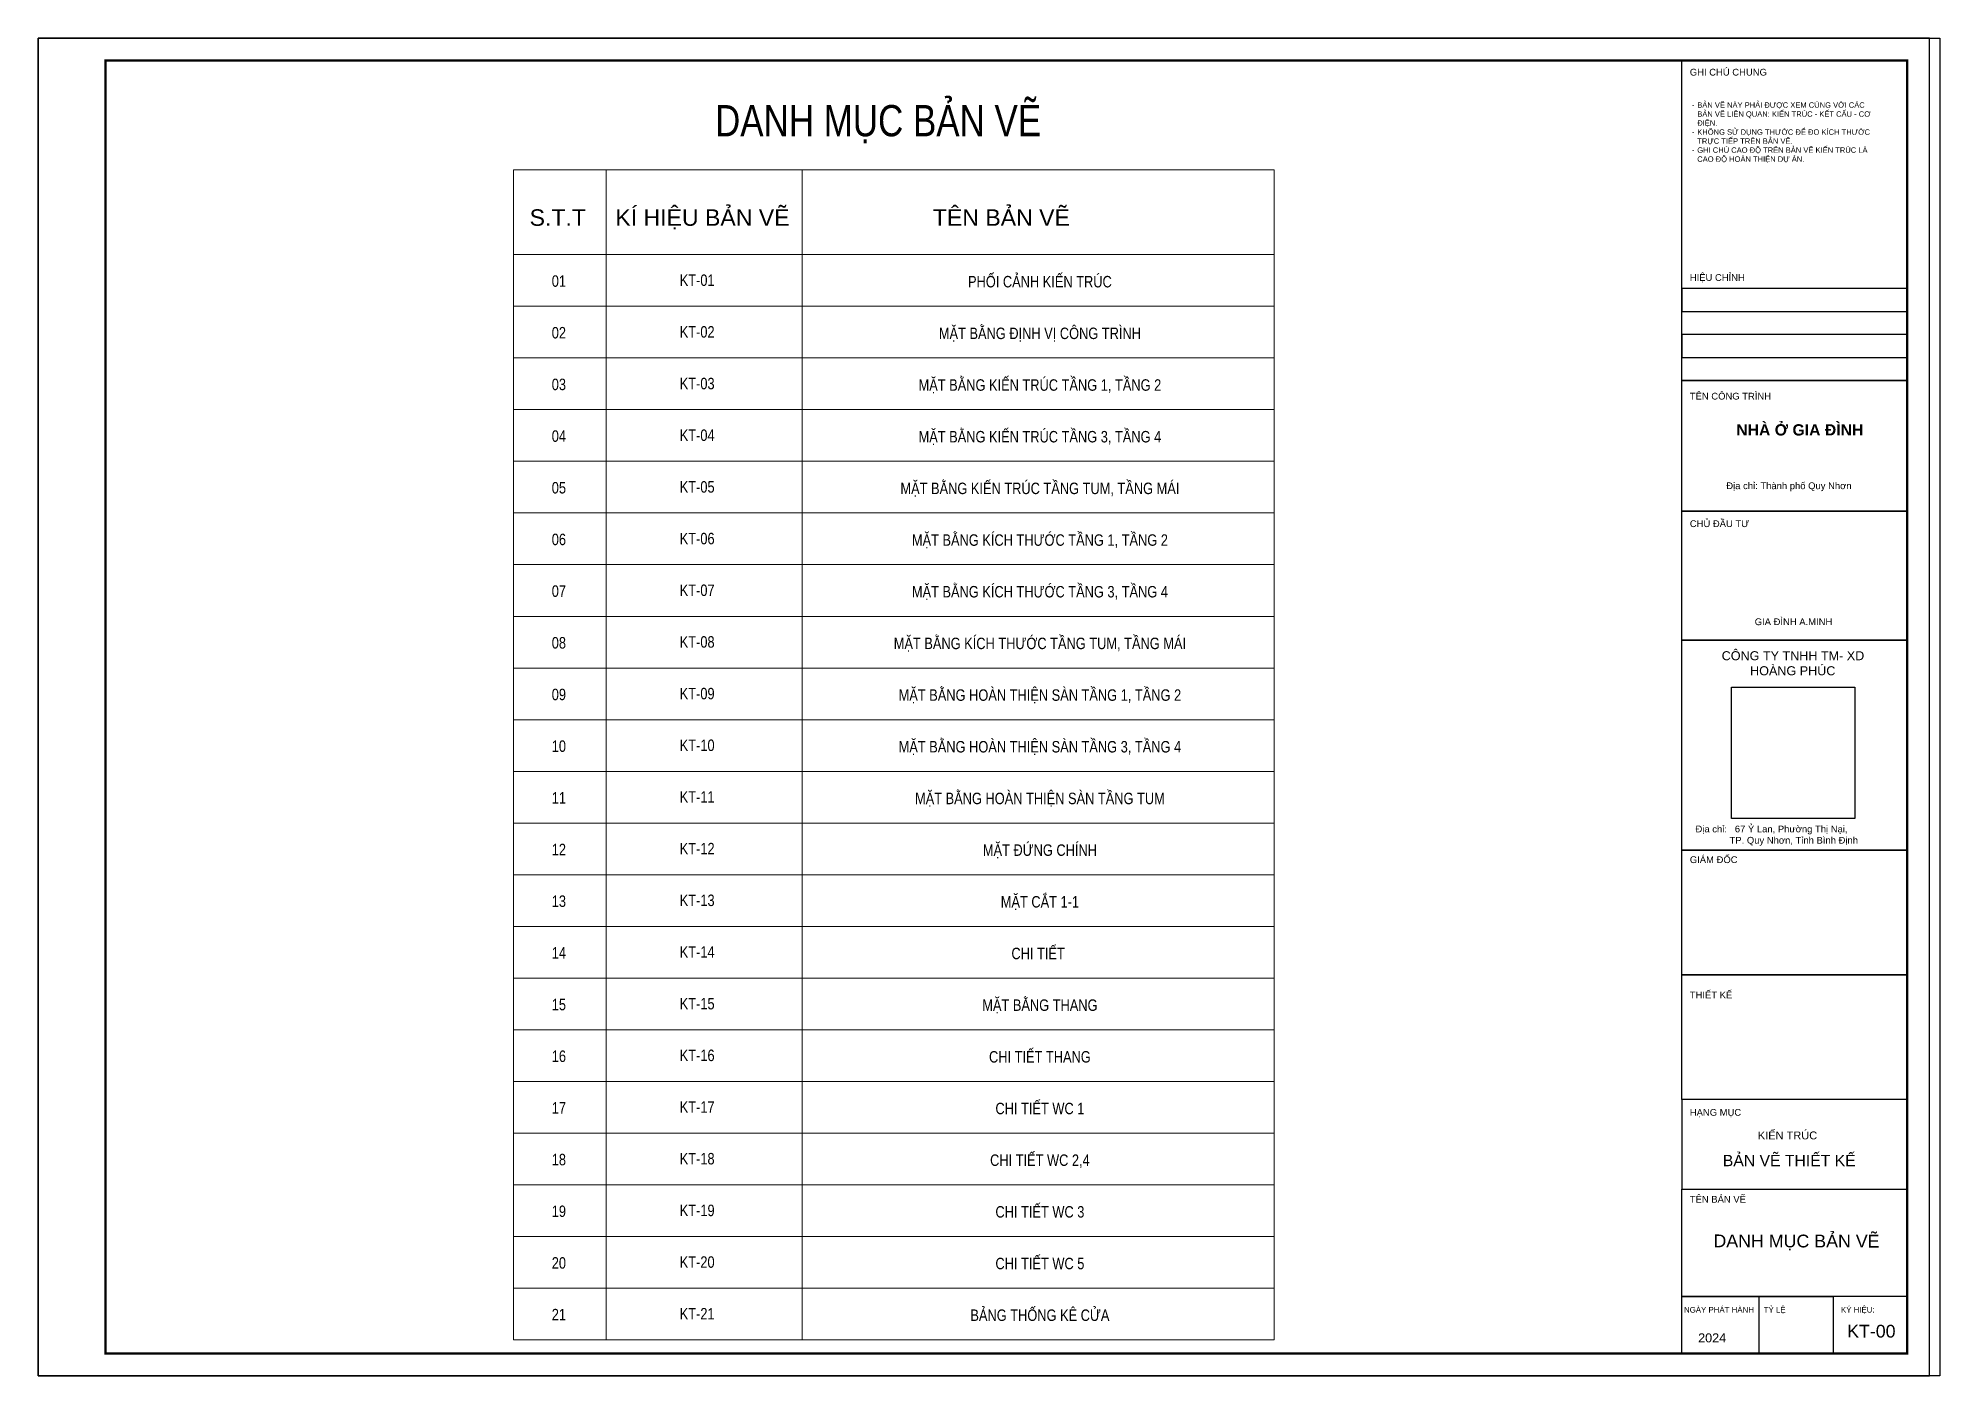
# Model space of a CAD drawing. Header units: inches. Extents: x 236662 to 497023, y -248575 to 81795.
# Drawn here: x 282445 to 322280, y 53779 to 81795 of the extents above; entities that cross this region are included whole.
import ezdxf
from ezdxf.enums import TextEntityAlignment as Align

# ---------------------------------------------------------------- set-up
doc = ezdxf.new("R2010")
doc.units = ezdxf.units.IN
doc.header["$LTSCALE"] = 10
doc.header["$MEASUREMENT"] = 0
doc.layers.add('01. HP_TEXT', color=9, linetype='Continuous')
for name, color, linetype, lineweight in [('02. HP_BE TONG', 1, 'Continuous', 35), ('06. HP_THAY 1', 134, 'Continuous', 15), ('8', 8, 'Continuous', 5), ('KM-02KHUNG TEN$0$19. K - B - Frametext - (K.ten van ban)', 7, 'Continuous', 13)]:
    doc.layers.add(name, color=color, linetype=linetype, lineweight=lineweight)
doc.layers.add('Tpl_Bound', color=1, linetype='Continuous', plot=False)
doc.styles.add('HELVE', font='VHELVEN.TTF')
doc.styles.add('KM-02KHUNG TEN$0$TAKCO_a', font='arial.ttf')
doc.styles.get("Standard").update_dxf_attribs({"font": 'arial.ttf'})
doc.styles.add('TA1', font='arial.ttf')
doc.styles.add('TEXT (none)', font='arial.ttf')
picture_1 = doc.add_image_def('image1.jpg', size_in_pixel=(1818, 1935))

msp = doc.modelspace()

# ---------------------------------------------------------------- texts
at = {"attachment_point": 1, "rotation": 359.89856}
for s, width, insert, char_height in [('DANH MỤC BẢN VẼ', 3592.226, (317535.6, 56741.1), 266.853), ('KT-00', 1044.004, (320335, 54851), 266.85)]:
    msp.add_mtext_dynamic_manual_height_columns(s, width=width, gutter_width=6.99, heights=[0], dxfattribs=dict(at, insert=insert, char_height=char_height))
at = {"layer": '01. HP_TEXT', "linetype": 'Continuous', "ltscale": 50, "style": 'HELVE'}
for s, p in [('S.T.T', (292740.8, 77863.6)), ('KÍ HIEÄU BAÛN VEÕ', (294536.4, 77863.6)), ('TEÂN BAÛN VEÕ', (301186.4, 77863.6))]:
    msp.add_text(s, height=345.6, dxfattribs=at).set_placement(p)
at = {"layer": 'KM-02KHUNG TEN$0$19. K - B - Frametext - (K.ten van ban)', "style": 'KM-02KHUNG TEN$0$TAKCO_a', "width": 0.8}
for s, height, p in [('DANH MỤC BẢN VẼ', 654.753, (300039.3, 80065.4)), ('PHỐI CẢNH KIẾN TRÚC', 240.076, (303428.7, 76693.7)), ('MẶT BẰNG ĐỊNH VỊ CÔNG TRÌNH', 240.076, (303428.7, 75611.5)), ('MẶT BẰNG KIẾN TRÚC TẦNG 1, TẦNG 2', 240.076, (303428.7, 74529.4)), ('MẶT BẰNG KIẾN TRÚC TẦNG 3, TẦNG 4', 240.076, (303428.7, 73447.2)), ('MẶT BẰNG KIẾN TRÚC TẦNG TUM, TẦNG MÁI', 240.076, (303428.7, 72365.1)), ('MẶT BẰNG KÍCH THƯỚC TẦNG 1, TẦNG 2', 240.076, (303428.7, 71282.9)), ('MẶT BẰNG KÍCH THƯỚC TẦNG 3, TẦNG 4', 240.076, (303428.7, 70200.8)), ('MẶT BẰNG KÍCH THƯỚC TẦNG TUM, TẦNG MÁI', 240.076, (303428.7, 69118.6)), ('MẶT BẰNG HOÀN THIỆN SÀN TẦNG 1, TẦNG 2', 240.076, (303428.7, 68036.5)), ('MẶT BẰNG HOÀN THIỆN SÀN TẦNG 3, TẦNG 4', 240.076, (303428.7, 66954.3)), ('MẶT BẰNG HOÀN THIỆN SÀN TẦNG TUM', 240.076, (303428.7, 65872.2)), ('MẶT ĐỨNG CHÍNH', 240.076, (303428.7, 64790)), ('MẶT CẮT 1-1', 240.076, (303428.7, 63707.9)), ('CHI TIẾT ', 240.08, (303428.7, 62625.7)), ('MẶT BẰNG THANG', 240.076, (303428.7, 61543.6)), ('CHI TIẾT THANG', 240.076, (303428.7, 60461.4)), ('CHI TIẾT WC 1', 240.076, (303428.7, 59379.3)), ('CHI TIẾT WC 2,4', 240.076, (303428.7, 58297.1)), ('CHI TIẾT WC 3', 240.076, (303428.7, 57215)), ('CHI TIẾT WC 5', 240.076, (303428.7, 56132.9)), ('BẢNG THỐNG KÊ CỬA', 240.076, (303428.7, 55050.7))]:
    msp.add_text(s, height=height, dxfattribs=at).set_placement(p, align=Align.MIDDLE_CENTER)
for s, p in [('01', (293204.3, 76586.5)), ('KT-01', (295884.5, 76604.6)), ('02', (293204.3, 75504.4)), ('KT-02', (295884.5, 75522.5)), ('03', (293204.3, 74422.2)), ('KT-03', (295884.5, 74440.4)), ('04', (293204.3, 73340.1)), ('KT-04', (295884.5, 73358.2)), ('05', (293204.3, 72257.9)), ('KT-05', (295884.5, 72276.1)), ('06', (293204.3, 71175.8)), ('KT-06', (295884.5, 71193.9)), ('07', (293204.3, 70093.6)), ('KT-07', (295884.5, 70111.8)), ('08', (293204.3, 69011.5)), ('KT-08', (295884.5, 69029.6)), ('09', (293204.3, 67929.3)), ('KT-09', (295884.5, 67947.5)), ('10', (293204.3, 66847.2)), ('KT-10', (295884.5, 66865.3)), ('11', (293204.3, 65765)), ('KT-11', (295884.5, 65783.2)), ('KT-12', (295884.5, 64701)), ('12', (293204.3, 64682.9)), ('13', (293204.3, 63600.7)), ('KT-13', (295884.5, 63618.9)), ('14', (293204.3, 62518.6)), ('KT-14', (295884.5, 62536.7)), ('15', (293204.3, 61436.4)), ('KT-15', (295884.5, 61454.6)), ('16', (293204.3, 60354.3)), ('KT-16', (295884.5, 60372.4)), ('17', (293204.3, 59272.1)), ('KT-17', (295884.5, 59290.3)), ('18', (293204.3, 58190)), ('KT-18', (295884.5, 58208.1)), ('KT-19', (295884.5, 57126)), ('19', (293204.3, 57107.8)), ('20', (293204.3, 56025.7)), ('KT-20', (295884.5, 56043.8)), ('21', (293204.3, 54943.5)), ('KT-21', (295884.5, 54961.7))]:
    msp.add_text(s, height=240.08, dxfattribs=at).set_placement(p)

# ---------------------------------------------------------------- blocks, each defined once
blk = doc.blocks.new('KHUNG TEN A-3')
at = {"layer": '01. HP_TEXT'}
for points in [[(365, 220.95), (365, 292), (415, 292), (415, 220.95)], [(365, 241.41), (365, 236.3), (415, 236.3), (415, 241.41)], [(365, 231.18), (365, 236.3), (415, 236.3), (415, 231.18)], [(365, 231.18), (365, 226.07), (415, 226.07), (415, 231.18)], [(365, 220.95), (365, 226.07), (415, 226.07), (415, 220.95)], [(365, 191.95), (365, 220.95), (415, 220.95), (415, 191.95)], [(365, 163.34), (365, 191.95), (415, 191.95), (415, 163.34)], [(365, 116.74), (365, 163.34), (415, 163.34), (415, 116.74)], [(365, 89.04), (365, 116.74), (415, 116.74), (415, 89.04)], [(365, 61.35), (365, 89.04), (415, 89.04), (415, 61.35)], [(365, 61.35), (365, 41.47), (415, 41.47), (415, 61.35)], [(365, 17.61), (365, 41.47), (415, 41.47), (415, 17.61)], [(365, 5), (365, 17.61), (398.56, 17.61), (398.56, 5)], [(398.56, 5), (382.12, 5), (382.12, 17.61), (398.56, 17.61)], [(398.56, 5), (415, 5), (415, 17.61), (398.56, 17.61)]]:
    blk.add_lwpolyline(points, close=True, dxfattribs=at)
at = {"layer": '02. HP_BE TONG', "color": 1, "const_width": 0.5}
blk.add_lwpolyline([(15, 5), (415, 5), (415, 292), (15, 292)], close=True, dxfattribs=at)
at = {"layer": '06. HP_THAY 1'}
blk.add_lwpolyline([(0, 297), (420, 297), (420, 0), (0, 0)], close=True, dxfattribs=at)
at = {"layer": 'Defpoints'}
blk.add_lwpolyline([(0, 0), (420, 0), (420, 297), (0, 297)], close=True, dxfattribs=at)
at = {"layer": '01. HP_TEXT', "color": 7, "style": 'TA1'}
for s, height, p in [('GHI CHÚ CHUNG', 1.5, (366.75, 288.67)), ('HIỆU CHỈNH', 1.5, (366.75, 243.09)), ('TÊN CÔNG TRÌNH', 1.5, (366.75, 216.75)), ('CHỦ ĐẦU TƯ', 1.5, (366.75, 188.44)), ('GIÁM ĐỐC', 1.5, (366.75, 113.85)), ('THIẾT KẾ', 1.5, (366.75, 83.82)), ('HẠNG MỤC', 1.5, (366.75, 57.76)), ('TÊN BẢN VẼ', 1.5, (366.75, 38.47)), ('NGÀY PHÁT HÀNH', 1.25, (365.46, 14.06)), ('TỶ LỆ', 1.25, (383.16, 14.06)), ('KÝ HIỆU:', 1.25, (400.31, 14.06)), ('2024', 2, (368.6, 7.45))]:
    blk.add_text(s, height=height, dxfattribs=at).set_placement(p)
at = {"layer": '01. HP_TEXT', "style": 'TA1'}
for s, height, p in [('KIẾN TRÚC', 1.75, (388.44, 53.39)), ('BẢN VẼ THIẾT KẾ', 2.5, (388.83, 47.82))]:
    blk.add_text(s, height=height, dxfattribs=at).set_placement(p, align=Align.MIDDLE_CENTER)
at = {"layer": '01. HP_TEXT', "attachment_point": 1}
for s, width, gutter_width, heights, insert, char_height, style in [('\\pi-1.2,l2.4,t2.4,4.8;-^IBẢN VẼ NÀY PHẢI ĐƯỢC XEM CÙNG VỚI CÁC \\P\\pi0,t4.8;BẢN VẼ LIÊN QUAN: KIẾN TRÚC - KẾT CẤU - CƠ \\PĐIỆN.\\P\\pi-1.2,t2.4,4.8;-^IKHÔNG SỬ DỤNG THƯỚC ĐỂ ĐO KÍCH THƯỚC \\P\\pi0,t4.8;TRỰC TIẾP TRÊN BẢN VẼ.\\P\\pi-1.2,t2.4,4.8;-^IGHI CHÚ CAO ĐỘ TRÊN BẢN VẼ KIẾN TRÚC LÀ \\P\\pi0,t4.8;CAO ĐỘ HOÀN THIỆN DỰ ÁN.', 42.6333, 2.41, [32.36], (366, 282.73), 1.2, 'TEXT (none)'), ('\\pi10.25739;{\\fArial|b1|i0|c0|p34;NHÀ Ở GIA ĐÌNH}', 48.1904, 0.0339, [17.72], (366.81, 211.27), 2.5, 'TA1'), ('\\pxi4.78245;CÔNG TY TNHH TM- XD \\P\\pi5.60885;      HOÀNG PHÚC', 53.4572, 0.0255, [0], (364.26, 160.88), 2, 'TA1')]:
    blk.add_mtext_dynamic_manual_height_columns(s, width=width, gutter_width=gutter_width, heights=heights, dxfattribs=dict(at, insert=insert, char_height=char_height, style=style))
at = {"layer": '01. HP_TEXT', "color": 7, "char_height": 1.5, "attachment_point": 1, "style": 'TA1'}
for s, width, insert in [('\\A1;\\pxi-0.29899,l2,t4.70101,11.70101;Địa chỉ: Thành phố Quy Nhơn', 34.8513, (372.3, 198.36)), ('\\A1;\\pxi-1,l2,t4,11;GIA ĐÌNH A.MINH', 42.6333, (379.66, 168.17)), ('\\A1;\\pxi-0.01954,l2,t4.98046,11.98046;Địa chỉ:   67 Ỷ Lan, Phường Thị Nại, \\P             TP. Quy Nhơn, Tỉnh Bình Định ', 49.5509, (365.04, 122.17))]:
    blk.add_mtext_dynamic_manual_height_columns(s, width=width, gutter_width=2.41, heights=[62.37], dxfattribs=dict(at, insert=insert))
image = blk.add_image(picture_1, insert=(375.99, 123.73), size_in_units=(27.41, 29.18))
image.dxf.flags = 7

# ---------------------------------------------------------------- linework, layer by layer
at = {"layer": '8', "ltscale": 10}
for points in [[(292401.4, 54535.5), (292401.4, 79038.6), (308334.1, 79038.6), (308334.1, 54535.5)], [(294346.4, 79038.6), (294346.4, 54535.5)], [(298452.5, 79038.6), (298452.5, 54535.5)], [(292401.4, 77260.6), (308334.1, 77260.6)], [(292401.4, 76178.4), (308334.1, 76178.4)], [(292401.4, 75096.3), (308334.1, 75096.3)], [(292401.4, 74014.1), (308334.1, 74014.1)], [(292401.4, 72932), (308334.1, 72932)], [(292401.4, 71849.8), (308334.1, 71849.8)], [(292401.4, 70767.7), (308334.1, 70767.7)], [(292401.4, 69685.5), (308334.1, 69685.5)], [(292401.4, 68603.4), (308334.1, 68603.4)], [(292401.4, 67521.2), (308334.1, 67521.2)], [(292401.4, 66439.1), (308334.1, 66439.1)], [(292401.4, 65356.9), (308334.1, 65356.9)], [(292401.4, 64274.8), (308334.1, 64274.8)], [(292401.4, 63192.6), (308334.1, 63192.6)], [(292401.4, 62110.5), (308334.1, 62110.5)], [(292401.4, 61028.4), (308334.1, 61028.4)], [(292401.4, 59946.2), (308334.1, 59946.2)], [(292401.4, 58864.1), (308334.1, 58864.1)], [(292401.4, 57781.9), (308334.1, 57781.9)], [(292401.4, 56699.8), (308334.1, 56699.8)], [(292401.4, 56699.8), (308334.1, 56699.8)], [(292401.4, 55617.6), (308334.1, 55617.6)], [(292401.4, 54535.5), (308334.1, 54535.5)]]:
    msp.add_lwpolyline(points, dxfattribs=at)
at = {"layer": 'Tpl_Bound', "color": 1}
msp.add_lwpolyline([(282444.6, 53778.6), (282444.6, 81795.3), (322280.1, 81795.3), (322280.1, 53778.6)], close=True, dxfattribs=at)

# ---------------------------------------------------------------- block references
at = {"color": 1, "xscale": 94.33229941894388, "yscale": 94.33229941894388, "zscale": 94.33229941894388}
msp.add_blockref('KHUNG TEN A-3', (282444.6, 53778.6), dxfattribs=at)

msp.set_redraw_order([(e.dxf.handle, doc.entitydb.next_handle()) for e in msp.query("TEXT MTEXT ATTDEF DIMENSION ARC_DIMENSION")])  # texts and dimensions are drawn at this point

doc.saveas('drawing.dxf')
